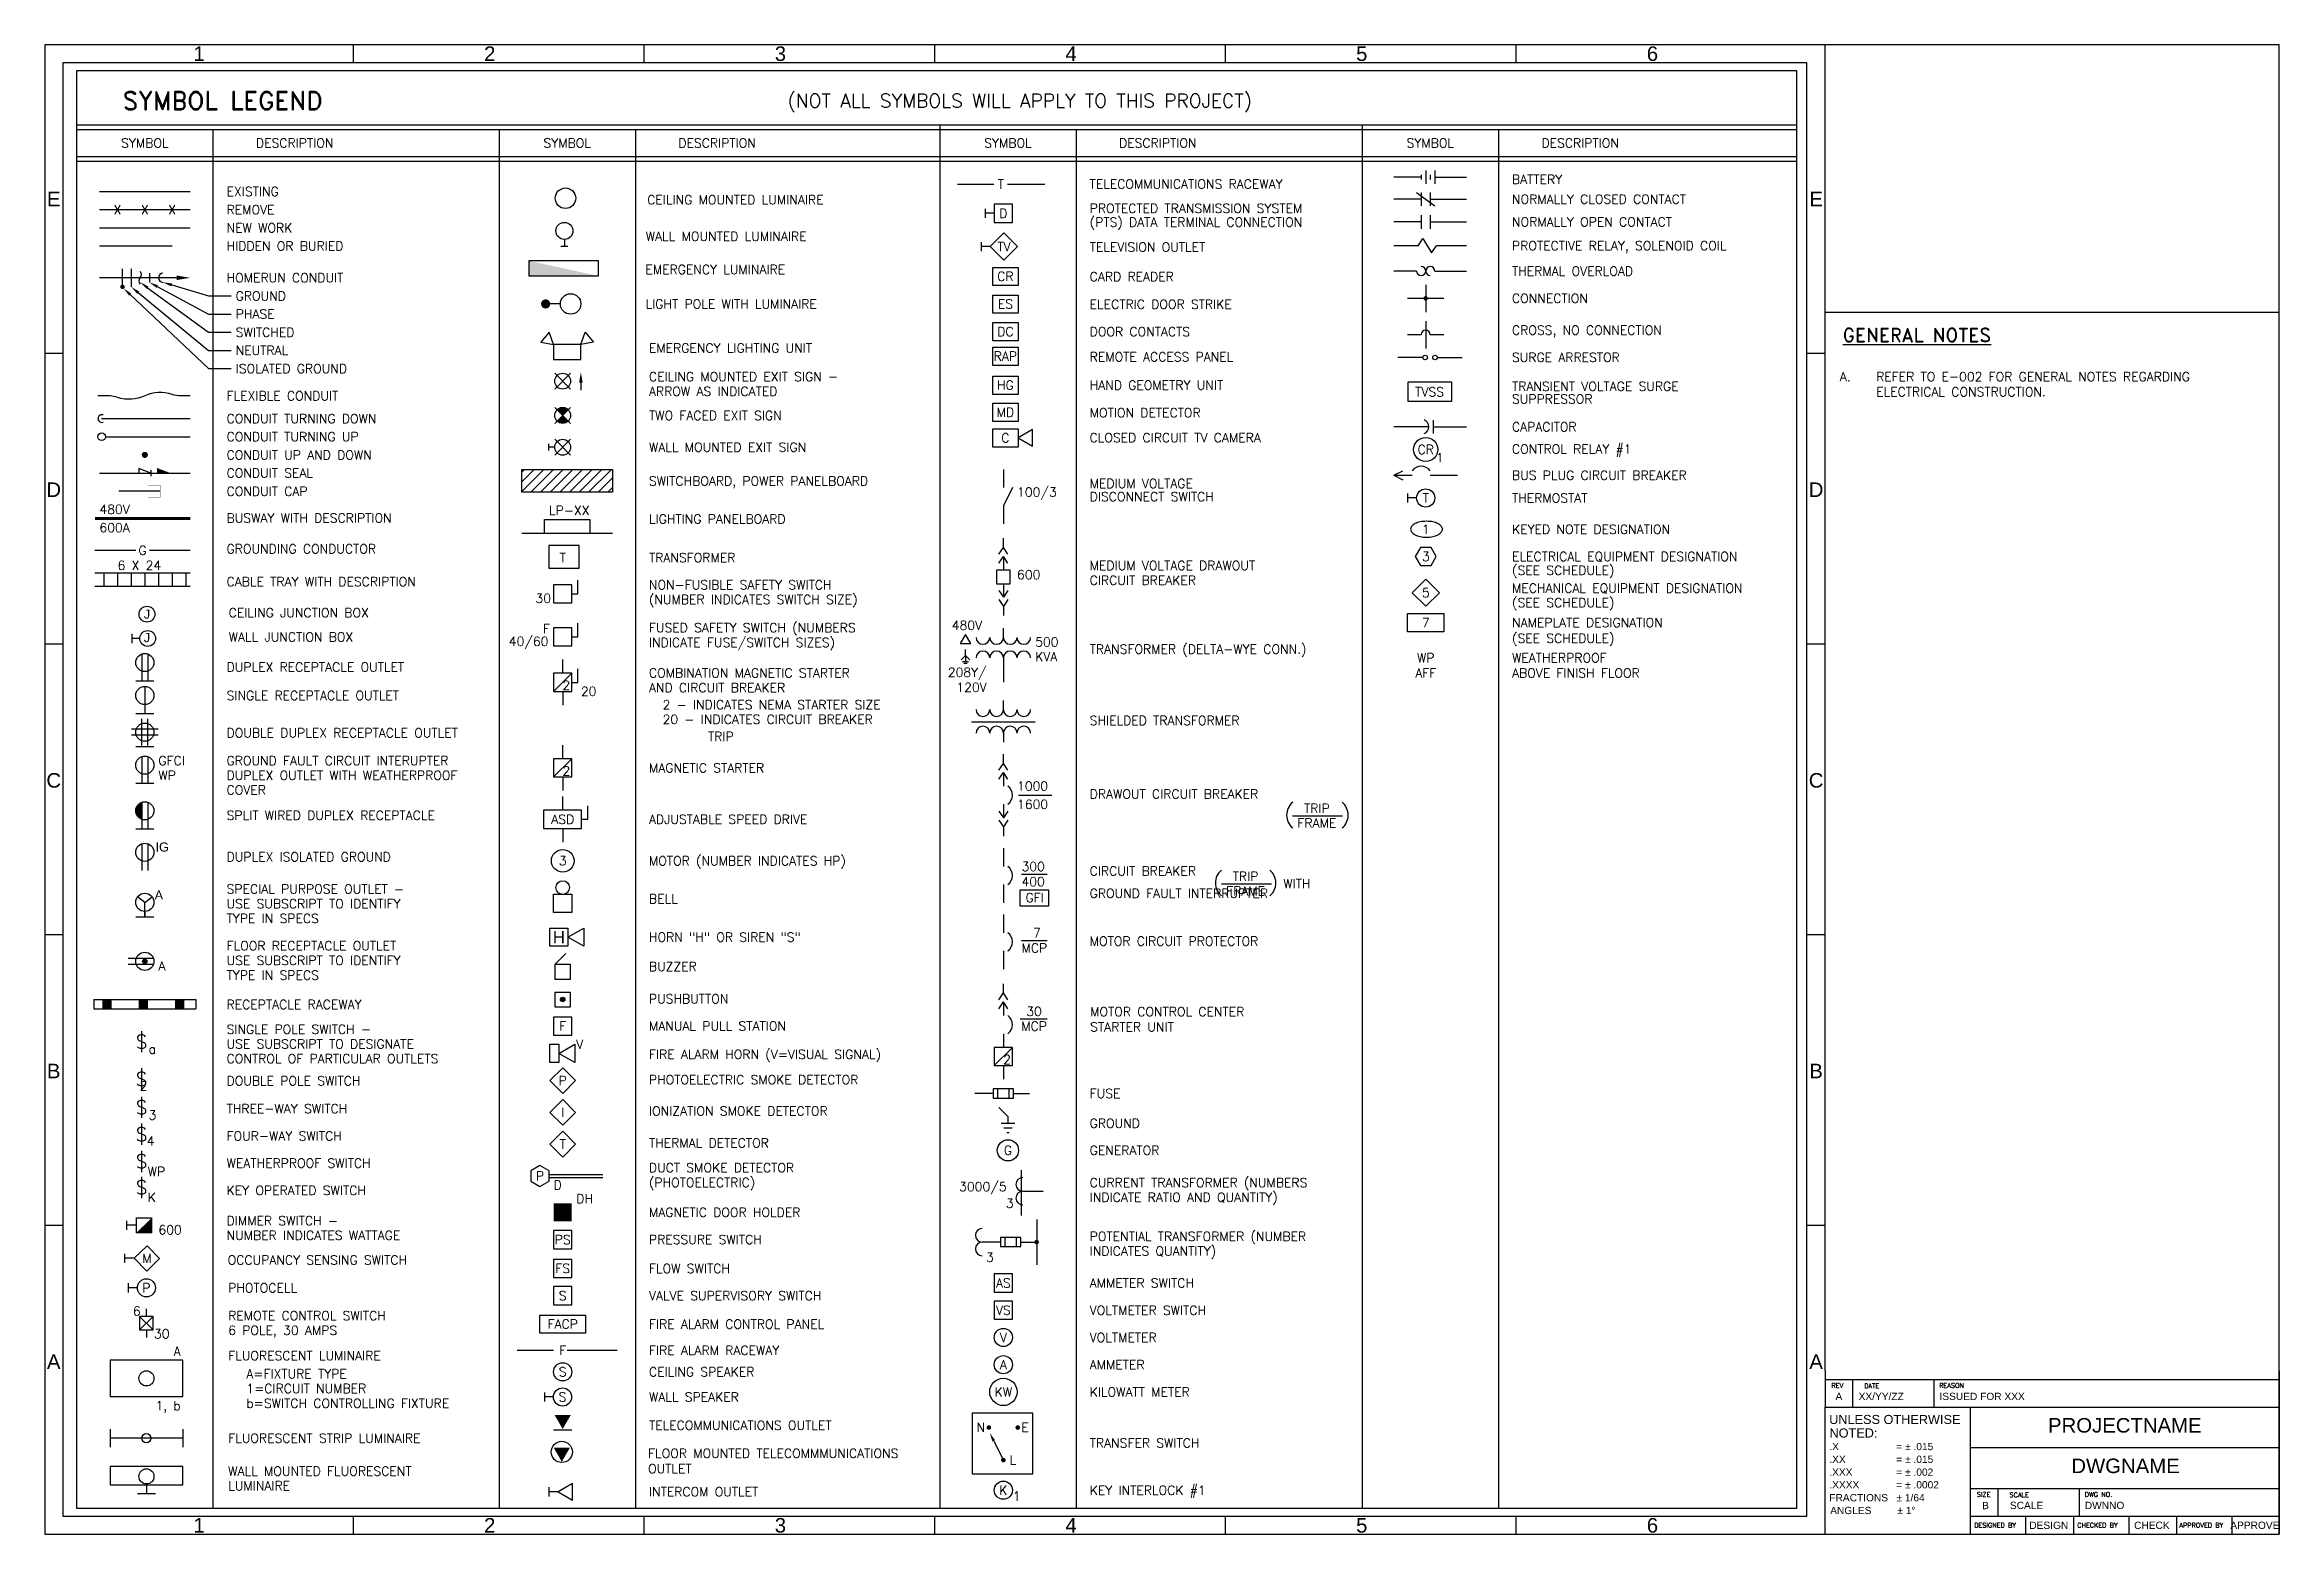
# Paper-space layout 'Layout1' of a CAD drawing. Extents: x 0 to 15.4, y 0 to 10.2.
# The model-space entities are those that its viewports show. They can reach past a viewport. Long polylines and large blocks are cut down to what shows.
import ezdxf
from ezdxf.enums import TextEntityAlignment as Align

# ---------------------------------------------------------------- set-up
doc = ezdxf.new("R2010")
doc.units = 0
doc.header["$MEASUREMENT"] = 0
doc.linetypes.add('HIDDEN', pattern=[0.375, 0.25, -0.125])
doc.linetypes.add('PHANTOM2', pattern=[1.25, 0.625, -0.125, 0.125, -0.125, 0.125, -0.125])
doc.layers.get('0').update_dxf_attribs({"linetype": 'CONTINUOUS'})
doc.layers.get('Defpoints').update_dxf_attribs({"linetype": 'CONTINUOUS'})
for name, color, linetype in [('E-ANNO-NOTE', 7, 'CONTINUOUS'), ('G-ANNO-TEXT', 7, 'CONTINUOUS'), ('G-ANNO-TTLB', 7, 'CONTINUOUS'), ('text', 7, 'CONTINUOUS')]:
    doc.layers.add(name, color=color, linetype=linetype)
doc.styles.add('Roman', font='romans')
doc.styles.add('ROMAND', font='romand.shx', dxfattribs={"height": 0.25})
doc.styles.add('romand-3-16', font='romand.shx', dxfattribs={"height": 0.1875})
doc.styles.add('ROMANS', font='ROMANS.shx')
doc.styles.get("Standard").update_dxf_attribs({"font": 'arial.ttf', "width": 1.001})
doc.linetypes.add('DATA2', pattern='A,0.0625,-0.0625,[133,ltypeshp.shx,S=0.025,R=0,X=-0.025,Y=0],-0.0625,0.0625', length=0.25)

psp = doc.layouts.get("Layout1")

# ---------------------------------------------------------------- texts
at = {"width": 1.001}
for s, p in [('1', (1.062, 10.188)), ('2', (3.062, 10.188)), ('3', (5.062, 10.188)), ('4', (7.062, 10.188)), ('5', (9.062, 10.188)), ('6', (11.062, 10.188)), ('E', (0.062, 9.188)), ('E', (12.188, 9.188)), ('D', (0.062, 7.188)), ('D', (12.188, 7.188)), ('C', (0.062, 5.188)), ('C', (12.188, 5.188)), ('B', (0.062, 3.188)), ('B', (12.188, 3.188)), ('A', (0.062, 1.188)), ('A', (12.188, 1.188)), ('1', (1.062, 0.062)), ('2', (3.062, 0.062)), ('3', (5.062, 0.062)), ('4', (7.062, 0.062)), ('5', (9.062, 0.062)), ('6', (11.062, 0.062))]:
    psp.add_text(s, height=0.1, dxfattribs=at).set_placement(p, align=Align.MIDDLE_CENTER)
for s, height, p in [('UNLESS OTHERWISE ', 0.0625, (12.278, 0.759)), ('.X', 0.05, (12.279, 0.579)), ('NOTED:', 0.0625, (12.28, 0.666)), ('= ± .015', 0.05, (12.74, 0.579)), ('.XX', 0.05, (12.279, 0.491)), ('= ± .015', 0.05, (12.74, 0.491)), ('.XXX', 0.05, (12.279, 0.403)), ('.XXXX', 0.05, (12.279, 0.316)), ('= ± .002', 0.05, (12.74, 0.403)), ('= ± .0002', 0.05, (12.74, 0.316)), ('FRACTIONS', 0.05, (12.279, 0.227)), ('ANGLES', 0.05, (12.285, 0.139)), ('± 1/64', 0.05, (12.741, 0.227)), ('± 1°', 0.05, (12.747, 0.139))]:
    psp.add_text(s, height=height, dxfattribs=at).set_placement(p)
at = {"style": 'Roman'}
for s, p in [('SIZE', (13.294, 0.258)), ('SCALE', (13.519, 0.255)), ('DWG NO.', (14.036, 0.258)), ('DESIGNED BY', (13.276, 0.046)), ('CHECKED BY', (13.985, 0.046)), ('APPROVED BY', (14.688, 0.046))]:
    psp.add_text(s, height=0.0325, dxfattribs=at).set_placement(p)
at = {"insert": (13.33, 0.223), "char_height": 0.05, "width": 0.14685, "attachment_point": 1}
psp.add_mtext('B', dxfattribs=at)
at = {"width": 1.001}
for tag, text, p in [('PROJECTNAME', 'PROJECT NAME', (14.312, 0.75)), ('DWGNAME', 'DRAWING NAME', (14.317, 0.471))]:
    psp.add_attdef(tag, text=text, height=0.1, dxfattribs=at).set_placement(p, align=Align.MIDDLE_CENTER)
for tag, text, p in [('SCALE', 'NTS', (13.636, 0.159)), ('DESIGN', 'XXX', (13.789, 0.022)), ('CHECK', 'YYY', (14.498, 0.022)), ('APPROVE', 'ZZZ', (15.207, 0.022))]:
    psp.add_attdef(tag, text=text, height=0.05, dxfattribs=at).set_placement(p, align=Align.BOTTOM_CENTER)
psp.add_attdef('DWNNO', text='XXXXXXX', height=0.05, dxfattribs=at).set_placement((14.037, 0.159), align=Align.BOTTOM_LEFT)
at = {"layer": 'E-ANNO-NOTE', "style": 'romand-3-16'}
psp.add_text('%%UGENERAL NOTES', height=0.09375, dxfattribs=at).set_placement((12.371, 8.205))
at = {"layer": 'E-ANNO-NOTE', "insert": (12.351, 7.997), "char_height": 0.0625, "width": 2.90519, "attachment_point": 1, "style": 'ROMANS'}
psp.add_mtext('\\pi-0.25,l0.25;A.^IREFER TO E-002 FOR GENERAL NOTES REGARDING ELECTRICAL CONSTRUCTION.', dxfattribs=at)

msp = doc.modelspace()

# ---------------------------------------------------------------- texts
for s, height, style, p in [('SYMBOL LEGEND', 0.25, 'ROMAND', (4.907, 20.08)), ('(NOT ALL SYMBOLS WILL APPLY TO THIS PROJECT)', 0.1875, 'ROMANS', (14.057, 20.111)), ('TELECOMMUNICATIONS RACEWAY', 0.125, 'ROMANS', (18.212, 18.995)), ('BATTERY', 0.125, 'ROMANS', (24.025, 19.059)), ('EXISTING', 0.125, 'ROMANS', (6.337, 18.893)), ('REMOVE', 0.125, 'ROMANS', (6.337, 18.643)), ('CEILING MOUNTED LUMINAIRE', 0.125, 'ROMANS', (12.125, 18.779)), ('PROTECTED TRANSMISSION SYSTEM', 0.125, 'ROMANS', (18.214, 18.662)), ('NORMALLY CLOSED CONTACT', 0.125, 'ROMANS', (24.025, 18.787)), ('NEW WORK', 0.125, 'ROMANS', (6.337, 18.393)), ('(PTS) DATA TERMINAL CONNECTION', 0.125, 'ROMANS', (18.214, 18.471)), ('NORMALLY OPEN CONTACT', 0.125, 'ROMANS', (24.025, 18.475)), ('HIDDEN OR BURIED', 0.125, 'ROMANS', (6.337, 18.143)), ('WALL MOUNTED LUMINAIRE', 0.125, 'ROMANS', (12.105, 18.276)), ('TELEVISION OUTLET', 0.125, 'ROMANS', (18.214, 18.128)), ('PROTECTIVE RELAY, SOLENOID COIL', 0.125, 'ROMANS', (24.025, 18.147)), ('EMERGENCY LUMINAIRE', 0.125, 'ROMANS', (12.1, 17.82)), ('CARD READER', 0.125, 'ROMANS', (18.214, 17.722)), ('THERMAL OVERLOAD', 0.125, 'ROMANS', (24.025, 17.797)), ('HOMERUN CONDUIT', 0.125, 'ROMANS', (6.337, 17.706)), ('GROUND', 0.125, 'ROMANS', (6.462, 17.456)), ('CONNECTION', 0.125, 'ROMANS', (24.025, 17.422)), ('PHASE', 0.125, 'ROMANS', (6.462, 17.206)), ('LIGHT POLE WITH LUMINAIRE', 0.125, 'ROMANS', (12.102, 17.345)), ('ELECTRIC DOOR STRIKE', 0.125, 'ROMANS', (18.214, 17.341)), ('SWITCHED', 0.125, 'ROMANS', (6.462, 16.956)), ('DOOR CONTACTS', 0.125, 'ROMANS', (18.214, 16.964)), ('CROSS, NO CONNECTION', 0.125, 'ROMANS', (24.025, 16.985)), ('NEUTRAL', 0.125, 'ROMANS', (6.462, 16.706)), ('EMERGENCY LIGHTING UNIT', 0.125, 'ROMANS', (12.149, 16.738)), ('REMOTE ACCESS PANEL', 0.125, 'ROMANS', (18.214, 16.618)), ('SURGE ARRESTOR', 0.125, 'ROMANS', (24.025, 16.61)), ('ISOLATED GROUND', 0.125, 'ROMANS', (6.462, 16.456)), ('CEILING MOUNTED EXIT SIGN -', 0.125, 'ROMANS', (12.149, 16.346)), ('HAND GEOMETRY UNIT', 0.125, 'ROMANS', (18.214, 16.228)), ('TRANSIENT VOLTAGE SURGE', 0.125, 'ROMANS', (24.025, 16.212)), ('FLEXIBLE CONDUIT', 0.125, 'ROMANS', (6.337, 16.081)), ('ARROW AS INDICATED', 0.125, 'ROMANS', (12.149, 16.143)), ('SUPPRESSOR', 0.125, 'ROMANS', (24.025, 16.037)), ('CONDUIT TURNING DOWN', 0.125, 'ROMANS', (6.337, 15.768)), ('TWO FACED EXIT SIGN', 0.125, 'ROMANS', (12.149, 15.811)), ('MOTION DETECTOR', 0.125, 'ROMANS', (18.214, 15.848)), ('CAPACITOR', 0.125, 'ROMANS', (24.025, 15.655)), ('CONDUIT TURNING UP', 0.125, 'ROMANS', (6.337, 15.518)), ('CONDUIT UP AND DOWN', 0.125, 'ROMANS', (6.337, 15.268)), ('WALL MOUNTED EXIT SIGN', 0.125, 'ROMANS', (12.149, 15.374)), ('CLOSED CIRCUIT TV CAMERA', 0.125, 'ROMANS', (18.212, 15.506)), ('CONTROL RELAY #1', 0.125, 'ROMANS', (24.025, 15.348)), ('CONDUIT SEAL', 0.125, 'ROMANS', (6.337, 15.018)), ('1', 0.125, 'ROMANS', (22.98, 15.229)), ('BUS PLUG CIRCUIT BREAKER', 0.125, 'ROMANS', (24.025, 14.988)), ('CONDUIT CAP', 0.125, 'ROMANS', (6.337, 14.768)), ('SWITCHBOARD, POWER PANELBOARD', 0.125, 'ROMANS', (12.149, 14.909)), ('100/3', 0.125, 'ROMANS', (17.214, 14.756)), ('MEDIUM VOLTAGE', 0.125, 'ROMANS', (18.214, 14.875)), ('DISCONNECT SWITCH', 0.125, 'ROMANS', (18.214, 14.694)), ('THERMOSTAT', 0.125, 'ROMANS', (24.025, 14.676)), ('480V', 0.125, 'ROMANS', (4.587, 14.518)), ('BUSWAY WITH DESCRIPTION', 0.125, 'ROMANS', (6.337, 14.399)), ('LP-XX', 0.125, 'ROMANS', (10.774, 14.505)), ('LIGHTING PANELBOARD', 0.125, 'ROMANS', (12.149, 14.385)), ('600A', 0.125, 'ROMANS', (4.587, 14.268)), ('KEYED NOTE DESIGNATION', 0.125, 'ROMANS', (24.026, 14.245)), ('6 X 24', 0.125, 'ROMANS', (4.837, 13.747)), ('GROUNDING CONDUCTOR', 0.125, 'ROMANS', (6.337, 13.976)), ('TRANSFORMER', 0.125, 'ROMANS', (12.149, 13.855)), ('MEDIUM VOLTAGE DRAWOUT', 0.125, 'ROMANS', (18.214, 13.746)), ('ELECTRICAL EQUIPMENT DESIGNATION', 0.125, 'ROMANS', (24.026, 13.87)), ('CABLE TRAY WITH DESCRIPTION', 0.125, 'ROMANS', (6.337, 13.524)), ('NON-FUSIBLE SAFETY SWITCH', 0.125, 'ROMANS', (12.149, 13.48)), ('600', 0.125, 'ROMANS', (17.214, 13.621)), ('CIRCUIT BREAKER', 0.125, 'ROMANS', (18.214, 13.543)), ('(SEE SCHEDULE)', 0.125, 'ROMANS', (24.026, 13.68)), ('MECHANICAL EQUIPMENT DESIGNATION', 0.125, 'ROMANS', (24.026, 13.434)), ('30', 0.125, 'ROMANS', (10.587, 13.293)), ('(NUMBER INDICATES SWITCH SIZE)', 0.125, 'ROMANS', (12.149, 13.278)), ('(SEE SCHEDULE)', 0.125, 'ROMANS', (24.026, 13.235)), ('CEILING JUNCTION BOX', 0.125, 'ROMANS', (6.366, 13.096)), ('F', 0.125, 'ROMANS', (10.691, 12.876)), ('FUSED SAFETY SWITCH (NUMBERS', 0.125, 'ROMANS', (12.149, 12.89)), ('NAMEPLATE DESIGNATION', 0.125, 'ROMANS', (24.026, 12.961)), ('WALL JUNCTION BOX', 0.125, 'ROMANS', (6.366, 12.763)), ('40/60', 0.125, 'ROMANS', (10.22, 12.702)), ('INDICATE FUSE/SWITCH SIZES)', 0.125, 'ROMANS', (12.149, 12.687)), ('500', 0.125, 'ROMANS', (17.464, 12.694)), ('KVA', 0.125, 'ROMANS', (17.464, 12.492)), ('TRANSFORMER (DELTA-WYE CONN.)', 0.125, 'ROMANS', (18.214, 12.595)), ('(SEE SCHEDULE)', 0.125, 'ROMANS', (24.026, 12.744)), ('DUPLEX RECEPTACLE OUTLET', 0.125, 'ROMANS', (6.337, 12.348)), ('COMBINATION MAGNETIC STARTER', 0.125, 'ROMANS', (12.149, 12.268)), ('ABOVE FINISH FLOOR', 0.125, 'ROMANS', (24.026, 12.266)), ('WEATHERPROOF', 0.125, 'ROMANS', (24.026, 12.476)), ('SINGLE RECEPTACLE OUTLET', 0.125, 'ROMANS', (6.337, 11.957)), ('20', 0.125, 'ROMANS', (11.212, 12.013)), ('AND CIRCUIT BREAKER', 0.125, 'ROMANS', (12.149, 12.065)), ('2 - INDICATES NEMA STARTER SIZE', 0.125, 'ROMANS', (12.337, 11.83)), ('20 - INDICATES CIRCUIT BREAKER', 0.125, 'ROMANS', (12.337, 11.628)), ('SHIELDED TRANSFORMER', 0.125, 'ROMANS', (18.214, 11.613)), ('DOUBLE DUPLEX RECEPTACLE OUTLET', 0.125, 'ROMANS', (6.337, 11.443)), ('TRIP', 0.125, 'ROMANS', (12.962, 11.393)), ('GFCI', 0.125, 'ROMANS', (5.399, 11.061)), ('GROUND FAULT CIRCUIT INTERUPTER', 0.125, 'ROMANS', (6.337, 11.061)), ('MAGNETIC STARTER', 0.125, 'ROMANS', (12.149, 10.961)), ('WP', 0.125, 'ROMANS', (5.399, 10.859)), ('COVER', 0.125, 'ROMANS', (6.337, 10.656)), ('DUPLEX OUTLET WITH WEATHERPROOF', 0.125, 'ROMANS', (6.337, 10.859)), ('1000', 0.125, 'ROMANS', (17.214, 10.71)), ('1600', 0.125, 'ROMANS', (17.214, 10.46)), ('DRAWOUT CIRCUIT BREAKER', 0.125, 'ROMANS', (18.214, 10.601)), ('SPLIT WIRED DUPLEX RECEPTACLE', 0.125, 'ROMANS', (6.337, 10.308)), ('ADJUSTABLE SPEED DRIVE', 0.125, 'ROMANS', (12.149, 10.254)), ('DUPLEX ISOLATED GROUND', 0.125, 'ROMANS', (6.337, 9.737)), ('MOTOR (NUMBER INDICATES HP)', 0.125, 'ROMANS', (12.149, 9.682)), ('300', 0.125, 'ROMANS', (17.276, 9.604)), ('CIRCUIT BREAKER', 0.125, 'ROMANS', (18.214, 9.542)), ('SPECIAL PURPOSE OUTLET - ', 0.125, 'ROMANS', (6.337, 9.293)), ('BELL', 0.125, 'ROMANS', (12.149, 9.159)), ('400', 0.125, 'ROMANS', (17.276, 9.396)), ('GROUND FAULT INTERRUPTER', 0.125, 'ROMANS', (18.214, 9.234)), ('WITH', 0.125, 'ROMANS', (20.878, 9.366)), ('TYPE IN SPECS', 0.125, 'ROMANS', (6.337, 8.889)), ('USE SUBSCRIPT TO IDENTIFY', 0.125, 'ROMANS', (6.337, 9.091)), ('FLOOR RECEPTACLE OUTLET', 0.125, 'ROMANS', (6.337, 8.513)), ('HORN "H" OR SIREN "S"', 0.125, 'ROMANS', (12.149, 8.631)), ('7', 0.125, 'ROMANS', (17.434, 8.691)), ('MOTOR CIRCUIT PROTECTOR', 0.125, 'ROMANS', (18.214, 8.576)), ('A', 0.125, 'ROMANS', (5.399, 8.236)), ('USE SUBSCRIPT TO IDENTIFY', 0.125, 'ROMANS', (6.337, 8.311)), ('BUZZER', 0.125, 'ROMANS', (12.149, 8.227)), ('MCP', 0.125, 'ROMANS', (17.276, 8.483)), ('TYPE IN SPECS', 0.125, 'ROMANS', (6.337, 8.108)), ('RECEPTACLE RACEWAY', 0.125, 'ROMANS', (6.337, 7.705)), ('PUSHBUTTON', 0.125, 'ROMANS', (12.149, 7.783)), ('SINGLE POLE SWITCH -', 0.125, 'ROMANS', (6.337, 7.364)), ('MANUAL PULL STATION', 0.125, 'ROMANS', (12.149, 7.408)), ('a', 0.125, 'ROMANS', (5.263, 7.09)), ('CONTROL OF PARTICULAR OUTLETS', 0.125, 'ROMANS', (6.337, 6.96)), ('USE SUBSCRIPT TO DESIGNATE', 0.125, 'ROMANS', (6.337, 7.162)), ('V', 0.125, 'ROMANS', (11.149, 7.158)), ('FIRE ALARM HORN (V=VISUAL SIGNAL)', 0.125, 'ROMANS', (12.149, 7.018)), ('DOUBLE POLE SWITCH', 0.125, 'ROMANS', (6.337, 6.654)), ('PHOTOELECTRIC SMOKE DETECTOR', 0.125, 'ROMANS', (12.149, 6.67)), ('    2', 0.125, 'ROMANS', (4.768, 6.583)), ('FUSE', 0.125, 'ROMANS', (18.214, 6.48)), ('3', 0.125, 'ROMANS', (5.263, 6.182)), ('THREE-WAY SWITCH', 0.125, 'ROMANS', (6.337, 6.271)), ('IONIZATION SMOKE DETECTOR', 0.125, 'ROMANS', (12.149, 6.238)), ('GROUND', 0.125, 'ROMANS', (18.214, 6.07)), ('4', 0.125, 'ROMANS', (5.238, 5.826)), ('FOUR-WAY SWITCH', 0.125, 'ROMANS', (6.337, 5.896)), ('THERMAL DETECTOR', 0.125, 'ROMANS', (12.149, 5.8)), ('WEATHERPROOF SWITCH', 0.125, 'ROMANS', (6.337, 5.521)), ('DUCT SMOKE DETECTOR', 0.125, 'ROMANS', (12.149, 5.458)), ('GENERATOR', 0.125, 'ROMANS', (18.214, 5.698)), ('WP', 0.125, 'ROMANS', (5.251, 5.406)), ('KEY OPERATED SWITCH', 0.125, 'ROMANS', (6.337, 5.146)), ('D', 0.125, 'ROMANS', (10.837, 5.22)), ('(PHOTOELECTRIC)', 0.125, 'ROMANS', (12.149, 5.255)), ('3000/5', 0.125, 'ROMANS', (16.417, 5.198)), ('CURRENT TRANSFORMER (NUMBERS', 0.125, 'ROMANS', (18.214, 5.254)), ('K', 0.125, 'ROMANS', (5.251, 5.05)), ('DH', 0.125, 'ROMANS', (11.149, 5.032)), ('MAGNETIC DOOR HOLDER', 0.125, 'ROMANS', (12.149, 4.845)), ('INDICATE RATIO AND QUANTITY)', 0.125, 'ROMANS', (18.214, 5.052)), ('600', 0.125, 'ROMANS', (5.399, 4.604)), ('DIMMER SWITCH -', 0.125, 'ROMANS', (6.337, 4.729)), ('NUMBER INDICATES WATTAGE', 0.125, 'ROMANS', (6.337, 4.527)), ('POTENTIAL TRANSFORMER (NUMBER', 0.125, 'ROMANS', (18.214, 4.513)), ('OCCUPANCY SENSING SWITCH', 0.125, 'ROMANS', (6.352, 4.189)), ('PRESSURE SWITCH', 0.125, 'ROMANS', (12.149, 4.47)), ('3', 0.125, 'ROMANS', (16.787, 4.226)), ('INDICATES QUANTITY)', 0.125, 'ROMANS', (18.214, 4.311)), ('FLOW SWITCH', 0.125, 'ROMANS', (12.149, 4.072)), ('PHOTOCELL', 0.125, 'ROMANS', (6.359, 3.806)), ('VALVE SUPERVISORY SWITCH', 0.125, 'ROMANS', (12.149, 3.697)), ('AMMETER SWITCH', 0.125, 'ROMANS', (18.214, 3.872)), ('6', 0.125, 'ROMANS', (5.047, 3.486)), ('REMOTE CONTROL SWITCH', 0.125, 'ROMANS', (6.359, 3.423)), ('FIRE ALARM CONTROL PANEL', 0.125, 'ROMANS', (12.149, 3.306)), ('VOLTMETER SWITCH', 0.125, 'ROMANS', (18.214, 3.497)), ('30', 0.125, 'ROMANS', (5.338, 3.173)), ('6 POLE, 30 AMPS', 0.125, 'ROMANS', (6.359, 3.221)), ('VOLTMETER', 0.125, 'ROMANS', (18.214, 3.122)), ('A', 0.125, 'ROMANS', (5.609, 2.934)), ('FLUORESCENT LUMINAIRE', 0.125, 'ROMANS', (6.359, 2.872)), ('CEILING SPEAKER', 0.125, 'ROMANS', (12.149, 2.65)), ('FIRE ALARM RACEWAY', 0.125, 'ROMANS', (12.149, 2.945)), ('AMMETER', 0.125, 'ROMANS', (18.214, 2.747)), ('A=FIXTURE TYPE', 0.125, 'ROMANS', (6.609, 2.622)), ('1=CIRCUIT NUMBER', 0.125, 'ROMANS', (6.609, 2.42)), ('KILOWATT METER', 0.125, 'ROMANS', (18.214, 2.372)), ('1, b', 0.125, 'ROMANS', (5.359, 2.184)), ('b=SWITCH CONTROLLING FIXTURE', 0.125, 'ROMANS', (6.609, 2.217)), ('WALL SPEAKER', 0.125, 'ROMANS', (12.149, 2.303)), ('FLUORESCENT STRIP LUMINAIRE', 0.125, 'ROMANS', (6.359, 1.736)), ('TELECOMMUNICATIONS OUTLET', 0.125, 'ROMANS', (12.149, 1.914)), ('FLOOR MOUNTED TELECOMMMUNICATIONS', 0.125, 'ROMANS', (12.137, 1.527)), ('TRANSFER SWITCH', 0.125, 'ROMANS', (18.214, 1.67)), ('WALL MOUNTED FLUORESCENT', 0.125, 'ROMANS', (6.359, 1.283)), ('OUTLET', 0.125, 'ROMANS', (12.137, 1.317)), ('LUMINAIRE', 0.125, 'ROMANS', (6.359, 1.081)), ('INTERCOM OUTLET', 0.125, 'ROMANS', (12.149, 0.999)), ('KEY INTERLOCK #1', 0.125, 'ROMANS', (18.214, 1.02))]:
    msp.add_text(s, height=height, dxfattribs=dict(style=style)).set_placement(p)
at = {"style": 'ROMANS'}
for s, height, p in [('SYMBOL', 0.125, (5.212, 19.622)), ('DESCRIPTION', 0.125, (7.274, 19.622)), ('SYMBOL', 0.125, (11.024, 19.622)), ('DESCRIPTION', 0.125, (13.087, 19.622)), ('SYMBOL', 0.125, (17.089, 19.622)), ('DESCRIPTION', 0.125, (19.151, 19.622)), ('SYMBOL', 0.125, (22.901, 19.622)), ('DESCRIPTION', 0.125, (24.964, 19.622)), ('T', 0.125, (16.99, 19.057)), ('X', 0.125, (4.837, 18.706)), ('X', 0.125, (5.212, 18.706)), ('X', 0.125, (5.587, 18.706)), ('D', 0.125, (17.026, 18.656)), ('CR', 0.125, (17.054, 17.788)), ('ES', 0.125, (17.054, 17.408)), ('DC', 0.125, (17.054, 17.028)), ('RAP', 0.125, (17.054, 16.689)), ('HG', 0.125, (17.054, 16.291)), ('MD', 0.125, (17.054, 15.918)), ('C', 0.125, (17.054, 15.566)), ('CR', 0.125, (22.838, 15.405)), ('T', 0.125, (22.838, 14.738)), ('1', 0.125, (22.839, 14.308)), ('G', 0.125, (5.181, 14.018)), ('T', 0.125, (10.962, 13.917)), ('3', 0.125, (22.839, 13.933)), ('5', 0.125, (22.839, 13.434)), ('7', 0.125, (22.839, 13.023)), ('AFF', 0.125, (22.839, 12.329)), ('WP', 0.125, (22.839, 12.538)), ('3', 0.125, (10.962, 9.745)), ('F', 0.125, (10.962, 7.47)), ('S', 0.188, (5.167, 7.254)), ('S', 0.188, (5.167, 6.741)), ('P', 0.125, (10.962, 6.72)), ('S', 0.188, (5.167, 6.35)), ('I', 0.125, (10.962, 6.283)), ('S', 0.188, (5.167, 5.981)), ('T', 0.125, (10.962, 5.845)), ('S', 0.188, (5.167, 5.607)), ('S', 0.188, (5.167, 5.249)), ('P', 0.125, (10.649, 5.407)), ('M', 0.125, (5.241, 4.274)), ('PS', 0.125, (10.962, 4.532)), ('FS', 0.125, (10.962, 4.135)), ('P', 0.125, (5.234, 3.868)), ('S', 0.125, (10.962, 3.76)), ('AS', 0.125, (17.026, 3.935)), ('FACP', 0.125, (10.962, 3.369)), ('VS', 0.125, (17.026, 3.56)), ('V', 0.125, (17.026, 3.185)), ('S', 0.125, (10.962, 2.712)), ('F', 0.125, (10.962, 3.008)), ('A', 0.125, (17.026, 2.81)), ('KW', 0.125, (17.026, 2.435)), ('S', 0.125, (10.96, 2.366))]:
    msp.add_text(s, height=height, dxfattribs=at).set_placement(p, align=Align.MIDDLE)
for s, p in [('480V', (16.734, 12.923)), ('208Y/', (16.797, 12.277)), ('2', (11.066, 12.096)), ('120V', (16.797, 12.069)), ('2', (11.066, 10.919)), ('2', (17.13, 6.948)), ('3', (17.167, 4.969))]:
    msp.add_text(s, height=0.125, dxfattribs=at).set_placement(p, align=Align.RIGHT)
for s, p in [('TRIP', (21.34, 10.404)), ('FRAME', (21.34, 10.202)), ('TRIP', (20.359, 9.47)), ('FRAME', (20.359, 9.268)), ('30', (17.449, 7.609)), ('MCP', (17.449, 7.407))]:
    msp.add_text(s, height=0.125, dxfattribs=at).set_placement(p, align=Align.CENTER)
at = {"layer": 'G-ANNO-TEXT', "style": 'ROMANS'}
for s, p in [('TV', (17.034, 18.196)), ('TVSS', (22.891, 16.199)), ('ASD', (10.963, 10.315)), ('GFI', (17.457, 9.238))]:
    msp.add_text(s, height=0.125, dxfattribs=at).set_placement(p, align=Align.MIDDLE)
at = {"layer": 'G-ANNO-TEXT', "insert": (18.22, 7.73), "char_height": 0.125, "width": 2.79297, "attachment_point": 1, "style": 'ROMANS'}
msp.add_mtext('MOTOR CONTROL CENTER STARTER UNIT', dxfattribs=at)
at = {"layer": 'text', "style": 'ROMANS'}
for s, p in [('N', (16.658, 1.887)), ('L', (17.111, 1.437)), ('1', (17.157, 0.938))]:
    msp.add_text(s, height=0.125, dxfattribs=at).set_placement(p)
msp.add_text('E', height=0.125, dxfattribs=at).set_placement((17.376, 1.885), align=Align.RIGHT)
msp.add_text('K', height=0.125, dxfattribs=at).set_placement((17.026, 1.083), align=Align.MIDDLE)
at = {"layer": 'text'}
for tag, height, p in [('J', 0.125, (5.241, 13.138)), ('J', 0.125, (5.241, 12.815)), ('IG', 0.125, (5.451, 9.935)), ('A', 0.125, (5.405, 9.275)), ('H', 0.167, (10.91, 8.693))]:
    msp.add_attdef(tag, text='', height=height, dxfattribs=at).set_placement(p, align=Align.MIDDLE)
at = {"layer": 'text', "style": 'ROMANS'}
msp.add_attdef('G', text='', height=0.125, dxfattribs=at).set_placement((17.089, 5.76), align=Align.MIDDLE)

# ---------------------------------------------------------------- blocks, each defined once
blk = doc.blocks.new('REV_BLK')
for p, q in [((0, 0.19), (3.125, 0.19)), ((0.19, 0), (0.19, 0.19)), ((0.75, 0), (0.75, 0.19))]:
    blk.add_line(p, q)
at = {"style": 'Roman'}
for s, p in [('REV', (0.044, 0.133)), ('DATE', (0.269, 0.13)), ('REASON', (0.785, 0.133))]:
    blk.add_text(s, height=0.0325, dxfattribs=at).set_placement(p)
at = {"width": 1.001}
for tag, p in [('REV', (0.095, 0.034)), ('DATE', (0.386, 0.034))]:
    blk.add_attdef(tag, text='', height=0.05, dxfattribs=at).set_placement(p, align=Align.BOTTOM_CENTER)
blk.add_attdef('REASON', text='', height=0.05, dxfattribs=at).set_placement((0.787, 0.034), align=Align.BOTTOM_LEFT)
blk = doc.blocks.new('OIT_ANSI_B_REVBLK')
blk.add_blockref('REV_BLK', (0, 0)).add_auto_attribs({'REV': 'A', 'DATE': 'XX/YY/ZZ', 'REASON': 'ISSUED FOR XXX'})
blk = doc.blocks.new('MOTSTART')
for p, q in [((0, -6), (12, 6)), ((0, 6), (12, -6)), ((12, 6), (0, 6)), ((0, 6), (0, -6)), ((12, -6), (12, 6)), ((0, -6), (12, -6))]:
    blk.add_line(p, q)
blk = doc.blocks.new('RTELE')
blk.add_solid([(0, 0.5), (5.4, 9.9), (-5.4, 9.9)])
at = {"layer": 'text'}
blk.add_attdef('SUB', text='', height=6, dxfattribs=at).set_placement((9, 5.5), align=Align.MIDDLE)
blk = doc.blocks.new('THEROVER')
for centre, start, end in [((6, 0), 180, 90), ((18, 0), 0, 270)]:
    blk.add_arc(centre, 6, start, end)
blk = doc.blocks.new('NCCONTAC')
for p, q in [((-6, 9), (18, -9)), ((0, 9), (0, -9)), ((12, 9), (12, -9))]:
    blk.add_line(p, q)
blk = doc.blocks.new('*X40')
at = {"color": 0}
for p, q in [((125, 758.9), (125.3, 758.9)), ((125, 758.8), (125.7, 758.8)), ((125, 758.6), (126, 758.6)), ((125, 758.5), (126.3, 758.5)), ((125, 758.4), (126.7, 758.4)), ((125, 758.2), (127, 758.2)), ((125, 758.1), (127.3, 758.1)), ((125, 758), (127.7, 758)), ((125, 757.9), (128, 757.9)), ((125, 757.8), (128.3, 757.8)), ((125, 757.6), (128.7, 757.6)), ((125, 757.5), (129, 757.5)), ((125, 757.4), (129.3, 757.4)), ((125, 757.2), (129.7, 757.2)), ((125, 757.1), (130, 757.1)), ((125, 757), (130.3, 757)), ((125, 756.9), (130.7, 756.9)), ((125, 756.8), (131, 756.8)), ((125, 756.6), (131.3, 756.6)), ((125, 756.5), (131.7, 756.5)), ((125, 756.4), (132, 756.4)), ((125, 756.2), (132.3, 756.2)), ((125, 756.1), (132.7, 756.1))]:
    blk.add_line(p, q, dxfattribs=at)
blk = doc.blocks.new('TILDE')
for centre, start, end in [((1.41, -1.41), 135, 225), ((-1.41, 1.41), 315, 45)]:
    blk.add_arc(centre, 2, start, end)
blk = doc.blocks.new('MOTDISC')
for p, q in [((16, 6), (16, 15)), ((0, 12), (0, 0)), ((12, 12), (0, 12)), ((0, 0), (12, 0)), ((12, 0), (12, 12)), ((12, 6), (16, 6))]:
    blk.add_line(p, q)

# ---------------------------------------------------------------- linework, layer by layer
for p, q in [((4.274, 19.872), (27.938, 19.872)), ((4.274, 19.872), (10.087, 19.872)), ((4.274, 19.81), (10.087, 19.81)), ((6.149, 19.81), (6.149, 0.831)), ((10.087, 19.872), (16.151, 19.872)), ((10.087, 19.81), (10.087, 0.831)), ((10.087, 19.81), (16.151, 19.81)), ((11.962, 19.81), (11.962, 0.831)), ((16.151, 19.872), (16.151, 0.831)), ((16.151, 19.81), (27.938, 19.81)), ((18.026, 19.81), (18.026, 0.831)), ((21.964, 19.872), (21.964, 0.831)), ((23.839, 19.81), (23.839, 0.831)), ((4.274, 19.435), (10.087, 19.435)), ((10.087, 19.435), (16.151, 19.435)), ((16.151, 19.435), (27.938, 19.435)), ((4.274, 19.372), (10.087, 19.372)), ((10.087, 19.372), (16.151, 19.372)), ((16.151, 19.372), (27.938, 19.372)), ((22.775, 19.152), (22.4, 19.152)), ((22.775, 19.184), (22.775, 19.121)), ((22.838, 19.246), (22.838, 19.059)), ((22.9, 19.184), (22.9, 19.121)), ((22.963, 19.246), (22.963, 19.059)), ((22.963, 19.152), (23.4, 19.152)), ((16.394, 19.057), (16.894, 19.057)), ((16.901, 18.781), (16.901, 18.531)), ((17.151, 18.781), (16.901, 18.781)), ((17.081, 19.057), (17.595, 19.057)), ((17.151, 18.531), (17.151, 18.781)), ((22.775, 18.85), (22.4, 18.85)), ((22.9, 18.85), (23.4, 18.85)), ((16.776, 18.719), (16.776, 18.594)), ((16.901, 18.656), (16.776, 18.656)), ((16.901, 18.531), (17.151, 18.531)), ((22.775, 18.537), (22.4, 18.537)), ((22.775, 18.631), (22.775, 18.443)), ((22.9, 18.631), (22.9, 18.443)), ((22.9, 18.537), (23.4, 18.537)), ((10.938, 18.202), (11.032, 18.202)), ((10.985, 18.296), (10.985, 18.202)), ((16.719, 18.26), (16.719, 18.135)), ((16.844, 18.198), (16.719, 18.198)), ((17.031, 18.385), (16.844, 18.198)), ((16.844, 18.198), (17.031, 18.01)), ((17.219, 18.198), (17.031, 18.385)), ((17.031, 18.01), (17.219, 18.198)), ((22.735, 18.209), (22.4, 18.209)), ((22.735, 18.209), (22.8, 18.307)), ((22.8, 18.307), (22.919, 18.112)), ((22.919, 18.112), (22.985, 18.209)), ((23.4, 18.209), (22.985, 18.209)), ((4.899, 17.893), (4.899, 17.643)), ((5.024, 17.893), (5.024, 17.643)), ((11.454, 18.002), (10.495, 18.002)), ((10.495, 18.002), (10.495, 17.793)), ((11.454, 17.793), (11.454, 18.002)), ((22.713, 17.86), (22.4, 17.86)), ((22.963, 17.86), (23.4, 17.86)), ((5.649, 17.768), (4.587, 17.768)), ((5.011, 17.536), (6.087, 16.518)), ((5.121, 17.564), (6.087, 16.768)), ((5.25, 17.632), (6.087, 17.018)), ((5.274, 17.831), (5.274, 17.706)), ((5.384, 17.646), (6.087, 17.268)), ((5.582, 17.67), (6.087, 17.518)), ((10.495, 17.793), (11.454, 17.793)), ((22.838, 17.672), (22.838, 17.297)), ((6.087, 17.518), (6.399, 17.518)), ((6.087, 17.268), (6.399, 17.268)), ((10.93, 17.408), (10.79, 17.408)), ((23.088, 17.485), (22.588, 17.485)), ((6.087, 17.018), (6.399, 17.018)), ((22.775, 16.985), (22.588, 16.985)), ((22.838, 17.172), (22.838, 16.797)), ((23.088, 16.985), (22.9, 16.985)), ((6.087, 16.768), (6.399, 16.768)), ((11.212, 16.852), (10.837, 16.852)), ((10.837, 16.852), (10.837, 16.643)), ((10.837, 16.643), (11.212, 16.643)), ((11.212, 16.643), (11.212, 16.852)), ((22.8, 16.672), (22.456, 16.672)), ((22.996, 16.672), (23.34, 16.672)), ((6.087, 16.518), (6.399, 16.518)), ((11.071, 16.236), (10.852, 16.455)), ((11.071, 16.455), (10.852, 16.236)), ((11.212, 16.408), (11.212, 16.221)), ((4.618, 15.831), (5.837, 15.831)), ((10.852, 15.983), (11.071, 15.765)), ((11.071, 15.983), (10.852, 15.765)), ((11.037, 15.954), (10.887, 15.954)), ((11.037, 15.794), (10.887, 15.794)), ((11.03, 15.942), (10.894, 15.942)), ((11.03, 15.806), (10.894, 15.806)), ((11.022, 15.965), (10.901, 15.965)), ((11.022, 15.783), (10.901, 15.783)), ((11.019, 15.931), (10.905, 15.931)), ((11.019, 15.817), (10.905, 15.817)), ((11.007, 15.92), (10.916, 15.92)), ((11.007, 15.828), (10.916, 15.828)), ((11, 15.977), (10.924, 15.977)), ((11, 15.771), (10.924, 15.771)), ((10.996, 15.908), (10.928, 15.908)), ((10.996, 15.84), (10.928, 15.84)), ((10.985, 15.897), (10.939, 15.897)), ((10.985, 15.851), (10.939, 15.851)), ((10.973, 15.885), (10.95, 15.885)), ((10.973, 15.863), (10.95, 15.863)), ((22.88, 15.718), (22.4, 15.718)), ((22.942, 15.811), (22.942, 15.624)), ((22.942, 15.718), (23.4, 15.718)), ((4.671, 15.581), (5.837, 15.581)), ((10.767, 15.483), (10.767, 15.39)), ((10.852, 15.436), (10.767, 15.436)), ((11.071, 15.327), (10.852, 15.546)), ((10.852, 15.327), (11.071, 15.546)), ((17.428, 15.679), (17.23, 15.564)), ((17.23, 15.564), (17.428, 15.449)), ((17.428, 15.449), (17.428, 15.679)), ((4.587, 15.081), (5.837, 15.081)), ((5.295, 15.081), (5.129, 15.143)), ((5.129, 15.143), (5.129, 15.081)), ((5.129, 15.081), (5.295, 15.081)), ((5.295, 15.122), (5.295, 15.039)), ((17.026, 15.131), (17.026, 14.881)), ((22.4, 15.051), (22.525, 15.113)), ((5.422, 14.831), (4.854, 14.831)), ((17.151, 14.881), (17.026, 14.631)), ((22.4, 15.051), (22.525, 14.988)), ((22.4, 15.051), (22.65, 15.051)), ((22.588, 14.801), (22.588, 14.676)), ((22.9, 15.051), (23.275, 15.051)), ((17.026, 14.631), (17.026, 14.381)), ((22.713, 14.738), (22.588, 14.738)), ((10.399, 14.255), (11.649, 14.255)), ((10.712, 14.255), (10.712, 14.442)), ((10.712, 14.442), (11.337, 14.442)), ((11.337, 14.442), (11.337, 14.255)), ((17.026, 14.058), (17.026, 14.183)), ((4.524, 14.018), (5.087, 14.018)), ((5.274, 14.018), (5.837, 14.018)), ((10.772, 14.084), (10.772, 13.77)), ((11.187, 14.084), (10.772, 14.084)), ((11.187, 13.77), (11.187, 14.084)), ((16.964, 13.965), (17.026, 14.058)), ((16.964, 13.84), (17.026, 13.933)), ((17.089, 13.965), (17.026, 14.058)), ((17.089, 13.84), (17.026, 13.933)), ((17.026, 13.933), (17.026, 13.746)), ((4.524, 13.706), (5.837, 13.706)), ((4.649, 13.706), (4.649, 13.518)), ((4.837, 13.706), (4.837, 13.518)), ((5.024, 13.706), (5.024, 13.518)), ((5.212, 13.706), (5.212, 13.518)), ((5.399, 13.706), (5.399, 13.518)), ((5.587, 13.706), (5.587, 13.518)), ((5.774, 13.706), (5.774, 13.518)), ((10.772, 13.77), (11.187, 13.77)), ((10.837, 13.543), (10.837, 13.293)), ((11.087, 13.543), (10.837, 13.543)), ((11.087, 13.293), (11.087, 13.543)), ((11.17, 13.418), (11.17, 13.605)), ((17.12, 13.746), (16.932, 13.746)), ((16.932, 13.746), (16.932, 13.558)), ((16.932, 13.558), (17.12, 13.558)), ((17.026, 13.558), (17.026, 13.371)), ((17.12, 13.558), (17.12, 13.746)), ((5.837, 13.518), (4.524, 13.518)), ((10.837, 13.293), (11.087, 13.293)), ((11.087, 13.418), (11.17, 13.418)), ((16.964, 13.465), (17.026, 13.371)), ((16.964, 13.34), (17.026, 13.246)), ((17.089, 13.465), (17.026, 13.371)), ((17.089, 13.34), (17.026, 13.246)), ((17.026, 13.246), (17.026, 13.121)), ((10.837, 12.952), (10.837, 12.702)), ((11.087, 12.952), (10.837, 12.952)), ((11.087, 12.702), (11.087, 12.952)), ((11.17, 12.827), (11.17, 13.015)), ((17.026, 12.819), (17.026, 12.944)), ((5.032, 12.867), (5.032, 12.742)), ((5.137, 12.805), (5.032, 12.805)), ((10.837, 12.702), (11.087, 12.702)), ((11.087, 12.827), (11.17, 12.827)), ((16.505, 12.569), (16.505, 12.652)), ((5.17, 12.591), (5.17, 12.223)), ((5.254, 12.591), (5.254, 12.223)), ((11.087, 12.325), (10.837, 12.075)), ((10.962, 12.325), (10.962, 12.513)), ((16.505, 12.569), (16.446, 12.51)), ((16.464, 12.486), (16.547, 12.486)), ((16.484, 12.465), (16.526, 12.465)), ((16.505, 12.569), (16.505, 12.486)), ((16.505, 12.569), (16.564, 12.51)), ((16.505, 12.444), (16.505, 12.444)), ((17.026, 12.538), (17.026, 12.205)), ((5.087, 12.223), (5.337, 12.223)), ((5.212, 12.145), (5.212, 11.77)), ((10.962, 12.075), (10.962, 11.888)), ((5.087, 11.77), (5.337, 11.77)), ((5.17, 11.332), (5.17, 11.699)), ((5.254, 11.332), (5.254, 11.699)), ((17.026, 11.826), (17.026, 11.951)), ((5.396, 11.557), (5.028, 11.557)), ((5.396, 11.474), (5.028, 11.474)), ((17.026, 11.503), (17.026, 11.378)), ((5.087, 11.318), (5.337, 11.318)), ((5.17, 11.179), (5.17, 10.811)), ((5.254, 11.179), (5.254, 10.811)), ((10.837, 11.149), (10.837, 10.899)), ((11.087, 11.149), (10.837, 10.899)), ((11.087, 11.149), (10.837, 11.149)), ((10.962, 11.149), (10.962, 11.336)), ((11.087, 10.899), (11.087, 11.149)), ((16.964, 10.991), (17.026, 11.085)), ((17.026, 11.085), (17.026, 11.21)), ((17.089, 10.991), (17.026, 11.085)), ((5.087, 10.811), (5.337, 10.811)), ((10.837, 10.899), (11.087, 10.899)), ((10.962, 10.899), (10.962, 10.711)), ((16.964, 10.866), (17.026, 10.96)), ((17.089, 10.866), (17.026, 10.96)), ((17.026, 10.96), (17.026, 10.772)), ((5.097, 10.391), (5.097, 10.474)), ((5.108, 10.37), (5.108, 10.495)), ((5.118, 10.36), (5.118, 10.505)), ((5.129, 10.349), (5.129, 10.516)), ((5.139, 10.339), (5.139, 10.526)), ((5.149, 10.328), (5.149, 10.537)), ((5.16, 10.328), (5.16, 10.537)), ((5.17, 10.55), (5.17, 10.183)), ((5.254, 10.55), (5.254, 10.183)), ((10.962, 10.441), (10.962, 10.628)), ((11.307, 10.316), (11.307, 10.503)), ((17.026, 10.522), (17.026, 10.335)), ((17.234, 10.647), (17.693, 10.647)), ((5.087, 10.183), (5.337, 10.183)), ((10.7, 10.441), (10.7, 10.191)), ((11.223, 10.441), (10.7, 10.441)), ((10.7, 10.191), (11.223, 10.191)), ((10.962, 10.191), (10.962, 10.003)), ((11.223, 10.191), (11.223, 10.441)), ((11.223, 10.316), (11.307, 10.316)), ((16.964, 10.428), (17.026, 10.335)), ((16.964, 10.303), (17.026, 10.21)), ((17.089, 10.428), (17.026, 10.335)), ((17.089, 10.303), (17.026, 10.21)), ((17.026, 10.21), (17.026, 10.085)), ((21.007, 10.363), (21.695, 10.363)), ((5.17, 9.979), (5.17, 9.612)), ((5.254, 9.979), (5.254, 9.612)), ((17.026, 9.917), (17.026, 9.667)), ((17.276, 9.562), (17.63, 9.562)), ((5.212, 9.173), (5.111, 9.247)), ((5.212, 9.173), (5.313, 9.247)), ((10.837, 9.284), (11.087, 9.284)), ((10.837, 9.034), (10.837, 9.284)), ((11.087, 9.284), (11.087, 9.034)), ((17.026, 9.417), (17.026, 9.167)), ((20.026, 9.429), (20.714, 9.429)), ((5.087, 8.975), (5.337, 8.975)), ((5.212, 8.975), (5.212, 9.173)), ((5.212, 9.037), (5.212, 8.975)), ((11.087, 9.034), (10.837, 9.034)), ((17.026, 9.004), (17.026, 8.754)), ((10.785, 8.568), (10.785, 8.818)), ((10.785, 8.818), (11.035, 8.818)), ((11.035, 8.818), (11.035, 8.568)), ((11.035, 8.693), (11.254, 8.818)), ((11.254, 8.568), (11.035, 8.693)), ((11.254, 8.818), (11.254, 8.568)), ((17.276, 8.65), (17.63, 8.65)), ((4.983, 8.403), (5.33, 8.403)), ((4.983, 8.32), (5.33, 8.32)), ((11.035, 8.568), (10.785, 8.568)), ((10.858, 8.321), (11.005, 8.468)), ((10.858, 8.113), (10.858, 8.321)), ((10.858, 8.321), (11.066, 8.321)), ((11.066, 8.321), (11.066, 8.113)), ((17.026, 8.504), (17.026, 8.254)), ((11.066, 8.113), (10.858, 8.113)), ((17.026, 7.927), (17.026, 8.052)), ((4.509, 7.836), (5.915, 7.836)), ((4.509, 7.836), (4.509, 7.706)), ((4.509, 7.706), (5.915, 7.706)), ((5.915, 7.836), (5.915, 7.706)), ((10.858, 7.731), (10.858, 7.939)), ((10.858, 7.939), (11.066, 7.939)), ((11.066, 7.731), (10.858, 7.731)), ((11.066, 7.939), (11.066, 7.731)), ((16.964, 7.833), (17.026, 7.927)), ((16.964, 7.708), (17.026, 7.802)), ((17.089, 7.833), (17.026, 7.927)), ((17.089, 7.708), (17.026, 7.802)), ((17.026, 7.802), (17.026, 7.614)), ((5.164, 7.401), (5.164, 7.109)), ((10.837, 7.595), (10.837, 7.345)), ((11.087, 7.595), (10.837, 7.595)), ((11.087, 7.345), (11.087, 7.595)), ((17.257, 7.568), (17.627, 7.568)), ((10.785, 6.97), (10.785, 7.22)), ((10.785, 7.22), (10.91, 7.22)), ((10.837, 7.345), (11.087, 7.345)), ((10.91, 7.095), (11.129, 7.22)), ((10.91, 7.22), (10.91, 6.97)), ((11.129, 6.97), (10.91, 7.095)), ((11.129, 7.22), (11.129, 6.97)), ((16.901, 7.177), (16.901, 6.927)), ((17.151, 7.177), (16.901, 6.927)), ((17.151, 7.177), (16.901, 7.177)), ((17.026, 7.364), (17.026, 7.177)), ((17.151, 6.927), (17.151, 7.177)), ((5.164, 6.889), (5.164, 6.597)), ((10.91, 6.97), (10.785, 6.97)), ((10.962, 6.897), (10.785, 6.72)), ((11.139, 6.72), (10.962, 6.897)), ((16.901, 6.927), (17.151, 6.927)), ((17.026, 6.927), (17.026, 6.739)), ((5.164, 6.498), (5.164, 6.206)), ((10.785, 6.72), (10.962, 6.543)), ((10.962, 6.459), (10.785, 6.283)), ((10.962, 6.543), (11.139, 6.72)), ((11.139, 6.283), (10.962, 6.459)), ((16.884, 6.543), (16.634, 6.543)), ((17.165, 6.605), (16.884, 6.605)), ((16.884, 6.605), (16.884, 6.48)), ((16.884, 6.48), (17.165, 6.48)), ((16.947, 6.605), (16.947, 6.48)), ((17.103, 6.605), (17.103, 6.48)), ((17.165, 6.48), (17.165, 6.605)), ((17.165, 6.543), (17.384, 6.543)), ((10.785, 6.283), (10.962, 6.106)), ((10.962, 6.106), (11.139, 6.283)), ((16.964, 6.351), (17.089, 6.226)), ((17.089, 6.226), (17.089, 6.132)), ((5.164, 6.128), (5.164, 5.836)), ((10.962, 6.022), (10.785, 5.845)), ((10.785, 5.845), (10.962, 5.668)), ((11.139, 5.845), (10.962, 6.022)), ((10.962, 5.668), (11.139, 5.845)), ((16.995, 6.132), (17.182, 6.132)), ((17.031, 6.07), (17.146, 6.07)), ((17.073, 6.007), (17.104, 6.007)), ((5.164, 5.754), (5.164, 5.462)), ((10.649, 5.553), (10.523, 5.48)), ((10.776, 5.48), (10.649, 5.553)), ((5.164, 5.396), (5.164, 5.104)), ((10.523, 5.48), (10.523, 5.334)), ((10.523, 5.334), (10.649, 5.261)), ((10.649, 5.261), (10.776, 5.334)), ((10.776, 5.334), (10.776, 5.48)), ((10.776, 5.428), (11.514, 5.428)), ((10.776, 5.386), (11.514, 5.386)), ((17.271, 5.489), (17.271, 4.864)), ((17.292, 5.198), (17.573, 5.198)), ((4.962, 4.791), (4.962, 4.666)), ((5.087, 4.729), (4.962, 4.729)), ((5.097, 4.625), (5.097, 4.833)), ((5.097, 4.833), (5.306, 4.833)), ((5.306, 4.625), (5.097, 4.625)), ((5.306, 4.833), (5.306, 4.625)), ((10.837, 4.657), (10.837, 4.407)), ((11.087, 4.657), (10.837, 4.657)), ((11.087, 4.407), (11.087, 4.657)), ((17.485, 4.81), (17.485, 4.185)), ((4.932, 4.337), (4.932, 4.212)), ((10.837, 4.407), (11.087, 4.407)), ((16.985, 4.497), (16.735, 4.497)), ((17.266, 4.56), (16.985, 4.56)), ((16.985, 4.56), (16.985, 4.435)), ((16.985, 4.435), (17.266, 4.435)), ((17.047, 4.56), (17.047, 4.435)), ((17.204, 4.56), (17.204, 4.435)), ((17.266, 4.435), (17.266, 4.56)), ((17.266, 4.497), (17.485, 4.497)), ((5.057, 4.274), (4.932, 4.274)), ((10.837, 4.26), (10.837, 4.01)), ((11.087, 4.26), (10.837, 4.26)), ((10.837, 4.01), (11.087, 4.01)), ((11.087, 4.01), (11.087, 4.26)), ((16.901, 4.06), (16.901, 3.81)), ((17.151, 4.06), (16.901, 4.06)), ((17.151, 3.81), (17.151, 4.06)), ((4.984, 3.931), (4.984, 3.806)), ((5.109, 3.868), (4.984, 3.868)), ((11.087, 3.885), (10.837, 3.885)), ((10.837, 3.885), (10.837, 3.635)), ((11.087, 3.635), (11.087, 3.885)), ((16.901, 3.81), (17.151, 3.81)), ((5.234, 3.475), (5.234, 3.58)), ((10.649, 3.494), (11.274, 3.494)), ((10.649, 3.244), (10.649, 3.494)), ((10.837, 3.635), (11.087, 3.635)), ((11.274, 3.494), (11.274, 3.244)), ((5.234, 3.288), (5.234, 3.184)), ((11.274, 3.244), (10.649, 3.244)), ((4.734, 2.872), (4.734, 2.372)), ((5.734, 2.872), (4.734, 2.872)), ((5.734, 2.372), (5.734, 2.872)), ((10.337, 3.008), (10.837, 3.008)), ((11.024, 3.008), (11.712, 3.008)), ((4.734, 2.372), (5.734, 2.372)), ((10.71, 2.428), (10.71, 2.303)), ((10.835, 2.366), (10.71, 2.366)), ((4.734, 1.924), (4.734, 1.674)), ((5.734, 1.924), (5.734, 1.674)), ((10.837, 1.914), (11.087, 1.914)), ((17.432, 2.143), (16.599, 2.143)), ((16.599, 2.143), (16.599, 1.31)), ((17.432, 1.31), (17.432, 2.143)), ((5.734, 1.799), (4.734, 1.799)), ((16.895, 1.76), (17.026, 1.497)), ((5.734, 1.408), (4.734, 1.408)), ((4.734, 1.408), (4.734, 1.158)), ((5.734, 1.158), (5.734, 1.408)), ((16.599, 1.31), (17.432, 1.31)), ((4.734, 1.158), (5.734, 1.158)), ((5.359, 1.033), (5.109, 1.033)), ((5.234, 1.158), (5.234, 1.033)), ((10.774, 0.998), (10.774, 1.123)), ((10.899, 1.061), (10.774, 1.061)), ((11.097, 1.176), (10.899, 1.061)), ((10.899, 1.061), (11.097, 0.946)), ((11.097, 0.946), (11.097, 1.176))]:
    msp.add_line(p, q)
at = {"linetype": 'PHANTOM2'}
for p, q in [((4.587, 18.956), (5.837, 18.956)), ((4.587, 18.706), (5.837, 18.706))]:
    msp.add_line(p, q, dxfattribs=at)
at = {"color": 7}
msp.add_line((4.587, 18.456), (5.837, 18.456), dxfattribs=at)
at = {"linetype": 'HIDDEN'}
for p, q in [((4.587, 18.206), (5.837, 18.206)), ((16.589, 11.659), (17.464, 11.659))]:
    msp.add_line(p, q, dxfattribs=at)
at = {"color": 0}
for p, q in [((10.399, 14.826), (10.704, 15.13)), ((10.399, 15.091), (10.438, 15.13)), ((10.399, 14.959), (10.571, 15.13)), ((10.524, 14.818), (10.836, 15.13)), ((10.656, 14.818), (10.969, 15.13)), ((10.789, 14.818), (11.101, 15.13)), ((10.921, 14.818), (11.234, 15.13)), ((11.054, 14.818), (11.367, 15.13)), ((11.187, 14.818), (11.499, 15.13)), ((11.319, 14.818), (11.632, 15.13)), ((11.452, 14.818), (11.649, 15.016)), ((11.584, 14.818), (11.649, 14.883))]:
    msp.add_line(p, q, dxfattribs=at)
for points in [[(16.879, 17.911), (17.23, 17.911), (17.23, 17.661), (16.879, 17.661), (16.879, 17.911)], [(16.879, 17.531), (17.23, 17.531), (17.23, 17.281), (16.879, 17.281), (16.879, 17.531)], [(16.879, 17.151), (17.23, 17.151), (17.23, 16.901), (16.879, 16.901), (16.879, 17.151)], [(16.879, 16.812), (17.23, 16.812), (17.23, 16.562), (16.879, 16.562), (16.879, 16.812)], [(16.879, 16.414), (17.23, 16.414), (17.23, 16.164), (16.879, 16.164), (16.879, 16.414)], [(16.879, 16.041), (17.23, 16.041), (17.23, 15.791), (16.879, 15.791), (16.879, 16.041)], [(16.879, 15.689), (17.23, 15.689), (17.23, 15.439), (16.879, 15.439), (16.879, 15.689)], [(22.589, 13.148), (23.089, 13.148), (23.089, 12.898), (22.589, 12.898), (22.589, 13.148)]]:
    msp.add_lwpolyline(points)
for points, const_width in [([(4.889, 17.643, 1), (4.92, 17.643, 1)], 0.0312), ([(10.696, 17.408, 1), (10.759, 17.408, 1)], 0.0624), ([(22.822, 17.485, 1), (22.853, 17.485, 1)], 0.0312), ([(5.191, 15.331, 1), (5.233, 15.331, 1)], 0.0417), ([(17.469, 4.497, 1), (17.5, 4.497, 1)], 0.0312), ([(16.811, 1.945, 1), (16.842, 1.945, 1)], 0.0312), ([(17.208, 1.945, 1), (17.24, 1.945, 1)], 0.0312), ([(17.01, 1.497, 1), (17.042, 1.497, 1)], 0.0312)]:
    msp.add_lwpolyline(points, format="xyb", close=True, dxfattribs=dict(const_width=const_width))
for points in [[(10.837, 16.852), (10.778, 17.019), (10.662, 16.884)], [(11.212, 16.852), (11.271, 17.019), (11.386, 16.884)], [(10.399, 15.13), (11.649, 15.13), (11.649, 14.818), (10.399, 14.818)], [(22.911, 13.808), (22.983, 13.933), (22.911, 14.058), (22.766, 14.058), (22.694, 13.933), (22.766, 13.808)], [(22.839, 13.247), (23.026, 13.434), (22.839, 13.622), (22.651, 13.434)], [(16.577, 12.736), (16.505, 12.861), (16.433, 12.736)], [(5.416, 4.273), (5.242, 4.448), (5.067, 4.274), (5.241, 4.099)], [(17.151, 3.685), (16.901, 3.685), (16.901, 3.435), (17.151, 3.435)]]:
    msp.add_lwpolyline(points, close=True)
msp.add_lwpolyline([(5.837, 16.143), (5.712, 16.143, -0.082763), (5.587, 16.164, 0.195327), (5.212, 16.143, -0.195327), (4.837, 16.122, 0.066549), (4.733, 16.143), (4.566, 16.143)], format="xyb")
for points, const_width in [([(5.262, 14.914), (5.422, 14.914), (5.422, 14.747), (5.262, 14.747)], 0.00417), ([(4.524, 14.456), (5.837, 14.456)], 0.0417), ([(4.629, 7.768), (4.754, 7.768)], 0.125), ([(5.129, 7.768), (5.254, 7.768)], 0.125), ([(5.629, 7.768), (5.754, 7.768)], 0.125)]:
    msp.add_lwpolyline(points, dxfattribs=dict(const_width=const_width))
msp.add_lwpolyline([(22.63, 14.308, 0.174705), (22.644, 14.271, 0.104203), (22.694, 14.23, 0.064948), (22.761, 14.207, 0.051099), (22.849, 14.198, 0.051099), (22.938, 14.207, 0.064948), (23.004, 14.23, 0.104203), (23.054, 14.271, 0.174705), (23.068, 14.308, 0.174705), (23.054, 14.345, 0.104203), (23.004, 14.385, 0.064948), (22.938, 14.408, 0.051099), (22.849, 14.417, 0.051099), (22.761, 14.408, 0.064948), (22.694, 14.385, 0.104203), (22.644, 14.345, 0.174705)], format="xyb", close=True)
for centre, radius in [((11, 18.863), 0.141), ((10.985, 18.413), 0.117), ((11.071, 17.408), 0.141), ((22.831, 16.672), 0.0312), ((22.965, 16.672), 0.0312), ((10.962, 16.346), 0.109), ((10.962, 15.874), 0.109), ((4.618, 15.581), 0.0527), ((10.962, 15.436), 0.109), ((22.838, 15.405), 0.166), ((22.838, 14.738), 0.125), ((5.241, 13.138), 0.109), ((5.251, 12.805), 0.109), ((5.212, 12.473), 0.125), ((5.212, 12.02), 0.125), ((5.212, 11.515), 0.125), ((5.212, 11.061), 0.125), ((5.212, 10.433), 0.125), ((5.212, 9.862), 0.125), ((10.962, 9.745), 0.156), ((5.212, 9.173), 0.125), ((10.962, 9.377), 0.0938), ((5.212, 8.361), 0.125), ((5.212, 8.361), 0.0312), ((5.212, 8.361), 0.0208), ((5.212, 8.361), 0.0104), ((10.962, 7.835), 0.0312), ((10.962, 7.835), 0.0208), ((10.962, 7.835), 0.0104), ((17.089, 5.76), 0.146), ((5.234, 3.868), 0.125), ((17.026, 3.185), 0.125), ((10.962, 2.712), 0.125), ((17.026, 2.81), 0.125), ((5.234, 2.622), 0.104), ((10.96, 2.366), 0.125), ((17.026, 2.435), 0.188), ((5.234, 1.799), 0.0625), ((10.95, 1.61), 0.146), ((5.234, 1.273), 0.104), ((17.026, 1.083), 0.125)]:
    msp.add_circle(centre, radius)
for centre, radius, start, end in [((5.462, 17.768), 0.0625, 90, 270), ((22.838, 16.985), 0.0625, 0, 180), ((4.621, 15.831), 0.0527, 70.5288, 289.4712), ((22.779, 15.718), 0.101, 292.1663, 67.8337), ((22.775, 15.02), 0.156, 36.8699, 143.1301), ((16.745, 12.819), 0.0938, 180, 0), ((16.745, 12.538), 0.0938, 0, 180), ((16.932, 12.819), 0.0938, 180, 0), ((16.932, 12.538), 0.0938, 0, 180), ((17.12, 12.819), 0.0938, 180, 0), ((17.12, 12.538), 0.0938, 0, 180), ((17.307, 12.819), 0.0938, 180, 0), ((17.307, 12.538), 0.0938, 0, 180), ((16.745, 11.826), 0.0938, 180, 0), ((16.932, 11.826), 0.0938, 180, 0), ((17.12, 11.826), 0.0938, 180, 0), ((17.307, 11.826), 0.0938, 180, 0), ((16.745, 11.503), 0.0938, 0, 180), ((16.932, 11.503), 0.0938, 0, 180), ((17.12, 11.503), 0.0938, 0, 180), ((17.307, 11.503), 0.0938, 0, 180), ((16.995, 10.647), 0.156, 306.8699, 53.1301), ((21.153, 10.373), 0.229, 129.4725, 230.5275), ((21.542, 10.373), 0.229, 309.4725, 50.5275), ((16.995, 9.542), 0.156, 306.8699, 53.1301), ((20.172, 9.439), 0.229, 129.4725, 230.5275), ((20.547, 9.439), 0.229, 309.4725, 50.5275), ((16.995, 8.629), 0.156, 306.8699, 53.1301), ((16.995, 7.489), 0.156, 306.8699, 53.1301), ((17.292, 5.291), 0.0938, 90, 270), ((17.292, 5.104), 0.0938, 90, 270), ((16.735, 4.591), 0.0938, 90, 270), ((16.735, 4.404), 0.0938, 90, 270)]:
    msp.add_arc(centre, radius, start, end)
for points in [[(10.495, 18.002), (10.495, 17.793), (11.454, 17.793)], [(4.997, 17.521), (5.025, 17.551), (4.92, 17.622)], [(5.108, 17.547), (5.134, 17.58), (5.024, 17.643)], [(5.238, 17.615), (5.262, 17.648), (5.149, 17.706)], [(5.375, 17.628), (5.394, 17.665), (5.274, 17.706)], [(5.576, 17.65), (5.588, 17.69), (5.462, 17.706)], [(5.649, 17.799), (5.649, 17.737), (5.837, 17.768)], [(11.188, 16.325), (11.236, 16.325), (11.212, 16.471)], [(10.837, 5.032), (10.837, 4.782), (11.087, 5.032), (11.087, 4.782)], [(5.306, 4.833), (5.097, 4.625), (5.306, 4.625)], [(10.962, 1.925), (11.075, 2.12), (10.849, 2.12)], [(16.876, 1.751), (16.913, 1.77), (16.839, 1.872)]]:
    msp.add_solid(points)
at = {"layer": 'Defpoints'}
msp.add_lwpolyline([(4.274, 20.622), (27.938, 20.622), (27.938, 0.831), (4.274, 0.831)], close=True, dxfattribs=at)
at = {"layer": 'G-ANNO-TEXT'}
for points in [[(22.597, 16.334), (23.193, 16.334), (23.193, 16.064), (22.597, 16.064)], [(17.258, 9.344), (17.645, 9.344), (17.645, 9.121), (17.258, 9.121)]]:
    msp.add_lwpolyline(points, close=True, dxfattribs=at)

# ---------------------------------------------------------------- block references
for name, p, xscale, yscale, zscale in [('NCCONTAC', (22.775, 18.85), 0.0104166666666714, 0.0104166666666714, 0.0104166666666714), ('TILDE', (5.149, 17.768), 0.03125, 0.03125, 0.03125), ('THEROVER', (22.713, 17.86), 0.0104166666666714, 0.0104166666666714, 0.0104166666666714), ('*X40', (2.776, -0.669), 0.0208333333333286, 0.0208333333333286, 0.0208333333333286), ('MOTDISC', (10.837, 12.075), 0.0208333333333286, 0.0208333333333286, 0.0208333333333286), ('MOTSTART', (5.14, 3.382), 0.015625, 0.015625, 0.015625), ('RTELE', (10.95, 1.464), 0.0208333333333286, 0.0208333333333286, 0.0208333333333286)]:
    msp.add_blockref(name, p, dxfattribs=dict(xscale=xscale, yscale=yscale, zscale=zscale))

msp.set_redraw_order([(e.dxf.handle, doc.entitydb.next_handle()) for e in msp.query("TEXT MTEXT ATTDEF DIMENSION ARC_DIMENSION")])  # texts and dimensions are drawn at this point

# ---------------------------------------------------------------- linework, layer by layer
for p, q in [((15.375, 10.25), (0, 10.25)), ((0, 10.25), (0, 0)), ((2.125, 10.125), (2.125, 10.25)), ((4.125, 10.125), (4.125, 10.25)), ((6.125, 10.125), (6.125, 10.25)), ((8.125, 10.125), (8.125, 10.25)), ((10.125, 10.125), (10.125, 10.25)), ((12.25, 1.125), (12.25, 10.25)), ((15.375, 0), (15.375, 10.25)), ((12.125, 10.125), (0.125, 10.125)), ((0.125, 10.125), (0.125, 0.125)), ((12.125, 0.125), (12.125, 10.125)), ((12.25, 8.409), (15.375, 8.409)), ((12.25, 8.409), (13.517, 8.409)), ((12.649, 8.409), (12.783, 8.409)), ((0.125, 8.125), (0, 8.125)), ((12.25, 8.125), (12.125, 8.125)), ((0.125, 6.125), (0, 6.125)), ((12.25, 6.125), (12.125, 6.125)), ((0.125, 4.125), (0, 4.125)), ((12.25, 4.125), (12.125, 4.125)), ((0.125, 2.125), (0, 2.125)), ((12.25, 2.125), (12.125, 2.125)), ((12.25, 1.125), (12.25, 0.875)), ((15.375, 1.125), (15.375, 0)), ((12.25, 0.875), (15.375, 0.875)), ((12.25, 0), (12.25, 0.875)), ((13.25, 0), (13.25, 0.875)), ((15.375, 0.595), (13.25, 0.595)), ((13.25, 0.315), (15.375, 0.315)), ((13.44, 0.125), (13.44, 0.315)), ((14, 0.125), (14, 0.315)), ((0, 0), (15.375, 0)), ((0.125, 0.125), (12.125, 0.125)), ((2.125, 0), (2.125, 0.125)), ((4.125, 0), (4.125, 0.125)), ((6.125, 0), (6.125, 0.125)), ((8.125, 0), (8.125, 0.125)), ((10.125, 0), (10.125, 0.125)), ((12.25, 0), (15.375, 0)), ((13.25, 0.125), (15.375, 0.125)), ((13.632, 0), (13.632, 0.125)), ((13.959, 0.125), (13.959, 0)), ((14.341, 0), (14.341, 0.125)), ((14.668, 0.125), (14.668, 0)), ((15.05, 0), (15.05, 0.125))]:
    psp.add_line(p, q)
psp.add_lwpolyline([(13.001, 8.409), (13.174, 8.409)])

# ---------------------------------------------------------------- block references
at = {"layer": 'G-ANNO-TTLB'}
psp.add_blockref('OIT_ANSI_B_REVBLK', (12.25, 0.875), dxfattribs=at)

psp.set_redraw_order([(e.dxf.handle, doc.entitydb.next_handle()) for e in psp.query("TEXT MTEXT ATTDEF DIMENSION ARC_DIMENSION")])  # texts and dimensions are drawn at this point

# ---------------------------------------------------------------- viewports
at = {"layer": 'Defpoints', "linetype": 'DATA2'}
psp.add_viewport(center=(6.125, 5.125), size=(12, 10), view_center_point=(16.084, 10.726), view_height=20, dxfattribs=at)

doc.saveas('drawing.dxf')
